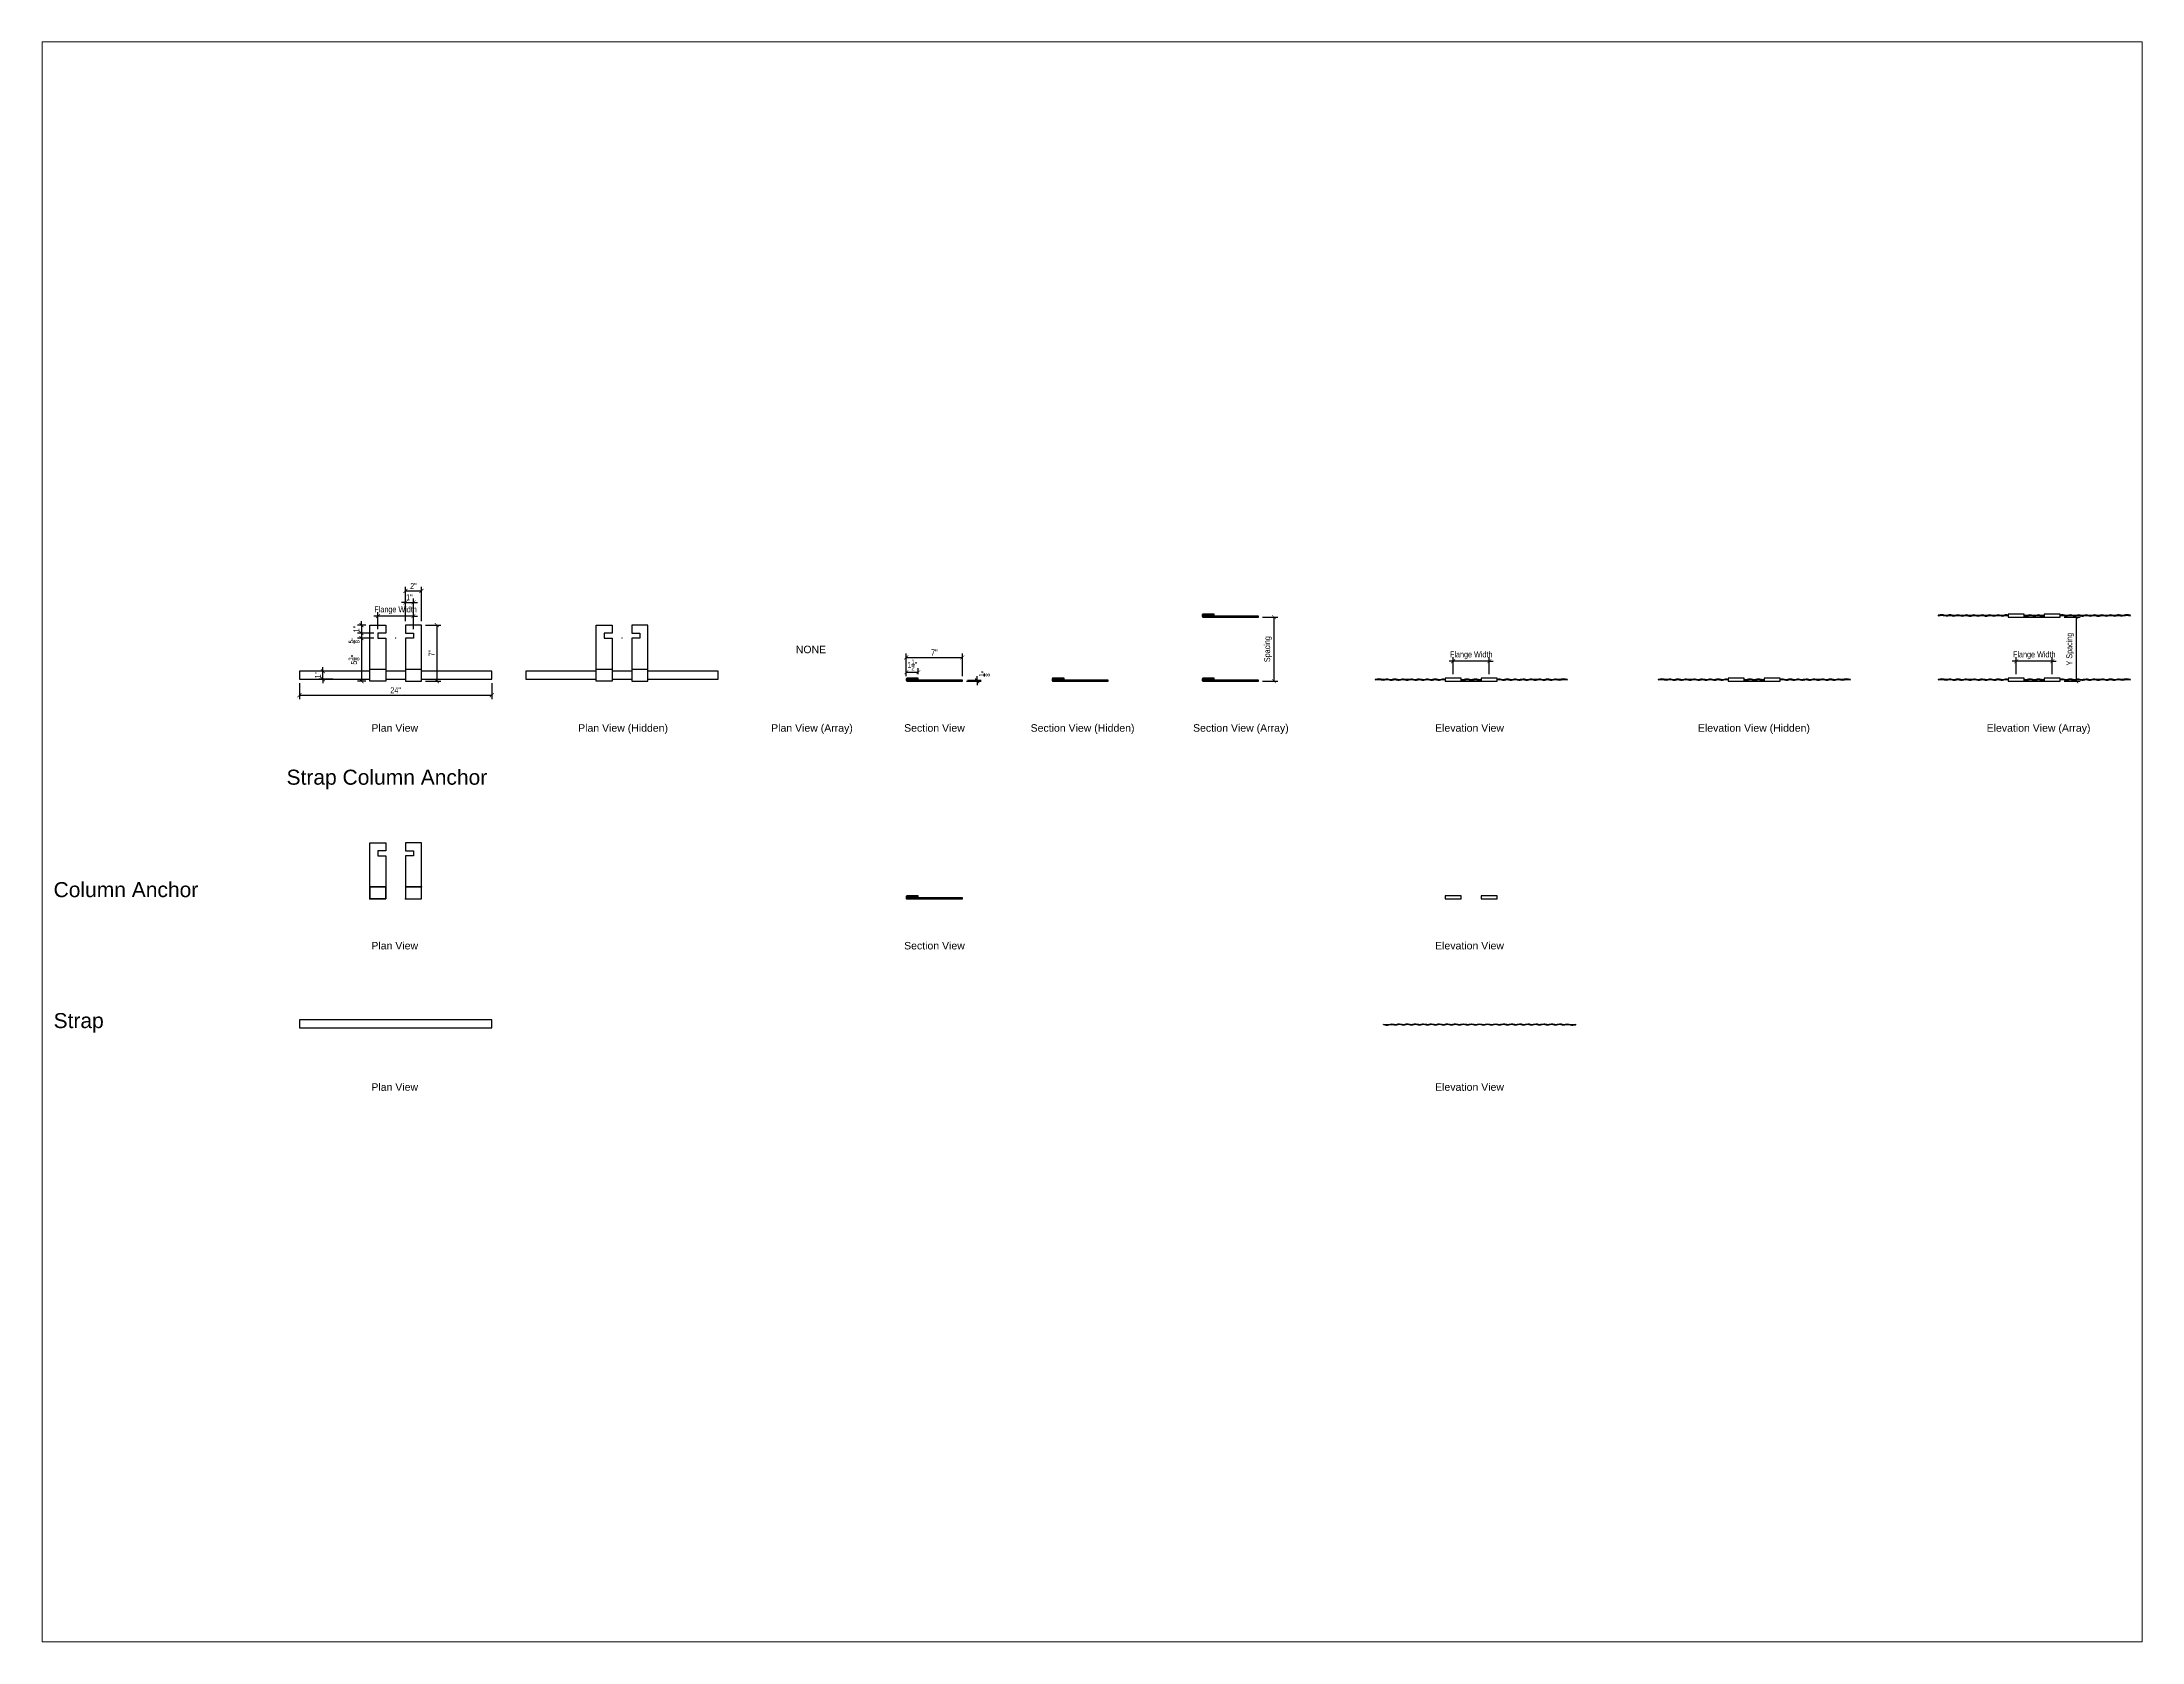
# Paper-space layout 'Layout1' of a CAD drawing. Header units: inches. Extents: x 1.05 to 9.45, y 0.8 to 7.2.
# The model-space entities are those that its viewports show. They can reach past a viewport. Long polylines and large blocks are cut down to what shows.
import ezdxf
from ezdxf.enums import TextEntityAlignment as Align

# ---------------------------------------------------------------- set-up
doc = ezdxf.new("R2010")
doc.units = ezdxf.units.IN
doc.header["$LTSCALE"] = 48
doc.header["$MEASUREMENT"] = 0
doc.header["$PDSIZE"] = 0.5
doc.linetypes.add('HIDDEN2', pattern=[0.1875, 0.125, -0.0625])
doc.layers.add('DIMLINE', color=211, linetype='Continuous', lineweight=18)
doc.layers.add('TITTXT', color=213, linetype='Continuous', lineweight=50)
doc.layers.add('FINE', color=70, linetype='Continuous')
doc.styles.add('Arch-Dim', font='ARIAL.TTF', dxfattribs={"width": 0.75})
doc.styles.add('RomanS', font='romans.shx')
doc.dimstyles.new('Aec-Arch-I-96', dxfattribs={"dimscale": 96, "dimtxt": 0.09375, "dimasz": 0.0625, "dimexe": 0.0625, "dimexo": 0.0625, "dimgap": 0.03125, "dimtad": 1, "dimdec": 4, "dimzin": 3, "dimdsep": 46, "dimlunit": 4, "dimtxsty": 'Arch-Dim', "dimblk": 'ARCHTICK', "dimcen": 0.09375, "dimazin": 2, "dimtfac": 0.75, "dimtdec": 4, "dimtix": 1, "dimtmove": 2, "dimatfit": 2, "dimfxl": 1, "dimtolj": 1, "dimtzin": 0, "dimarcsym": 0})

psp = doc.layouts.get("Layout1")

msp = doc.modelspace()

# ---------------------------------------------------------------- blocks, each defined once
blk = doc.blocks.new('Anno_Title_T2')
at = {"color": 0, "linetype": 'ByBlock', "lineweight": -2, "style": 'RomanS'}
blk.add_attdef('TITLE', (0, 0.5), '', height=1.25, dxfattribs=at)
blk.add_attdef('SCALE', text='', height=0.75, dxfattribs=at).set_placement((0, -0.5), align=Align.TOP_LEFT)
blk = doc.blocks.new('_ArchTick')
at = {"color": 0, "linetype": 'ByBlock', "const_width": 0.15}
blk.add_lwpolyline([(-0.5, -0.5), (0.5, 0.5)], dxfattribs=at)
blk = doc.blocks.new('*D10')
at = {"layer": 'DEFPOINTS', "color": 0}
for p in [(44.99, 128.55), (43.95, 127.55), (44.6, 127.55)]:
    blk.add_point(p, dxfattribs=at)
at = {"layer": 'DIMLINE', "color": 8, "lineweight": -2}
for p, q in [((44.49, 128.55), (43.45, 128.55)), ((43.95, 128.55), (43.95, 129.05)), ((43.95, 128.55), (43.95, 127.55)), ((44.1, 127.55), (43.45, 127.55)), ((43.95, 127.55), (43.95, 127.05))]:
    blk.add_line(p, q, dxfattribs=at)
at = {"layer": 'DIMLINE', "color": 8, "lineweight": -2, "xscale": 0.5, "yscale": 0.5, "zscale": 0.5}
for p, rotation in [((43.95, 128.55), 270), ((43.95, 127.55), 90)]:
    blk.add_blockref('_ArchTick', p, dxfattribs=dict(at, rotation=rotation))
at = {"layer": 'DIMLINE', "color": 0, "insert": (43.32, 128.05), "char_height": 0.75, "attachment_point": 5, "rotation": 90, "style": 'Arch-Dim'}
blk.add_mtext('\\A1;1"', dxfattribs=at)
blk = doc.blocks.new('_Open90')
at = {"color": 0, "linetype": 'ByBlock', "lineweight": -2}
for p, q in [((0, 0), (-1, 0)), ((-0.5, 0.5), (0, 0)), ((0, 0), (-0.5, -0.5))]:
    blk.add_line(p, q, dxfattribs=at)
blk = doc.blocks.new('*D11')
at = {"layer": 'DEFPOINTS', "color": 0}
for p in [(43.95, 126.92), (44.6, 126.92), (45.99, 127.55)]:
    blk.add_point(p, dxfattribs=at)
at = {"layer": 'DIMLINE', "color": 8, "lineweight": -2}
for p, q in [((45.49, 127.55), (43.45, 127.55)), ((44.1, 126.92), (43.45, 126.92)), ((43.95, 127.55), (43.95, 126.92))]:
    blk.add_line(p, q, dxfattribs=at)
at = {"layer": 'DIMLINE', "color": 8, "lineweight": -2, "xscale": 0.5, "yscale": 0.5, "zscale": 0.5}
for p, rotation in [((43.95, 127.55), 90), ((43.95, 126.92), 270)]:
    blk.add_blockref('_ArchTick', p, dxfattribs=dict(at, rotation=rotation))
at = {"layer": 'DIMLINE', "color": 0, "insert": (43.04, 126.63), "char_height": 0.75, "attachment_point": 5, "rotation": 90, "style": 'Arch-Dim'}
blk.add_mtext('\\A1;{\\H0.750000x;\\S5/8;}"', dxfattribs=at)
blk = doc.blocks.new('*D12')
at = {"layer": 'DEFPOINTS', "color": 0}
for p in [(45.99, 126.92), (43.95, 121.55), (44.99, 121.55)]:
    blk.add_point(p, dxfattribs=at)
at = {"layer": 'DIMLINE', "color": 8, "lineweight": -2}
for p, q in [((45.49, 126.92), (43.45, 126.92)), ((43.95, 126.92), (43.95, 121.55)), ((44.49, 121.55), (43.45, 121.55))]:
    blk.add_line(p, q, dxfattribs=at)
at = {"layer": 'DIMLINE', "color": 8, "lineweight": -2, "xscale": 0.5, "yscale": 0.5, "zscale": 0.5}
for p, rotation in [((43.95, 126.92), 90), ((43.95, 121.55), 270)]:
    blk.add_blockref('_ArchTick', p, dxfattribs=dict(at, rotation=rotation))
at = {"layer": 'DIMLINE', "color": 0, "insert": (43.02, 124.23), "char_height": 0.75, "attachment_point": 5, "rotation": 90, "style": 'Arch-Dim'}
blk.add_mtext('\\A1;5{\\H0.750000x;\\S3/8;}"', dxfattribs=at)
blk = doc.blocks.new('*D13')
at = {"layer": 'DEFPOINTS', "color": 0}
for p in [(51.43, 132.81), (49.43, 128.55), (51.43, 128.55)]:
    blk.add_point(p, dxfattribs=at)
at = {"layer": 'DIMLINE', "color": 8, "lineweight": -2}
for p, q in [((49.43, 129.05), (49.43, 133.31)), ((49.43, 132.81), (51.43, 132.81)), ((51.43, 129.05), (51.43, 133.31))]:
    blk.add_line(p, q, dxfattribs=at)
at = {"layer": 'DIMLINE', "color": 8, "lineweight": -2, "xscale": 0.5, "yscale": 0.5, "zscale": 0.5, "rotation": 180}
blk.add_blockref('_ArchTick', (49.43, 132.81), dxfattribs=at)
at = {"layer": 'DIMLINE', "color": 8, "lineweight": -2, "xscale": 0.5, "yscale": 0.5, "zscale": 0.5}
blk.add_blockref('_ArchTick', (51.43, 132.81), dxfattribs=at)
at = {"layer": 'DIMLINE', "color": 0, "insert": (50.43, 133.43), "char_height": 0.75, "attachment_point": 5, "style": 'Arch-Dim'}
blk.add_mtext('\\A1;2"', dxfattribs=at)
blk = doc.blocks.new('*D14')
at = {"layer": 'DEFPOINTS', "color": 0}
for p in [(51.43, 128.55), (51.43, 121.55), (53.35, 121.55)]:
    blk.add_point(p, dxfattribs=at)
at = {"layer": 'DIMLINE', "color": 8, "lineweight": -2}
for p, q in [((51.93, 128.55), (53.85, 128.55)), ((53.35, 128.55), (53.35, 121.55)), ((51.93, 121.55), (53.85, 121.55))]:
    blk.add_line(p, q, dxfattribs=at)
at = {"layer": 'DIMLINE', "color": 8, "lineweight": -2, "xscale": 0.5, "yscale": 0.5, "zscale": 0.5}
for p, rotation in [((53.35, 128.55), 90), ((53.35, 121.55), 270)]:
    blk.add_blockref('_ArchTick', p, dxfattribs=dict(at, rotation=rotation))
at = {"layer": 'DIMLINE', "color": 0, "insert": (52.72, 125.05), "char_height": 0.75, "attachment_point": 5, "rotation": 90, "style": 'Arch-Dim'}
blk.add_mtext('\\A1;7"', dxfattribs=at)
blk = doc.blocks.new('*D15')
at = {"layer": 'DEFPOINTS', "color": 0}
for p in [(50.43, 131.38), (49.43, 128.55), (50.43, 127.55)]:
    blk.add_point(p, dxfattribs=at)
at = {"layer": 'DIMLINE', "color": 8, "lineweight": -2}
for p, q in [((49.43, 131.38), (48.93, 131.38)), ((49.43, 129.05), (49.43, 131.88)), ((49.43, 131.38), (50.43, 131.38)), ((50.43, 128.05), (50.43, 131.88)), ((50.43, 131.38), (50.93, 131.38))]:
    blk.add_line(p, q, dxfattribs=at)
at = {"layer": 'DIMLINE', "color": 8, "lineweight": -2, "xscale": 0.5, "yscale": 0.5, "zscale": 0.5}
blk.add_blockref('_ArchTick', (49.43, 131.38), dxfattribs=at)
at = {"layer": 'DIMLINE', "color": 8, "lineweight": -2, "xscale": 0.5, "yscale": 0.5, "zscale": 0.5, "rotation": 180}
blk.add_blockref('_ArchTick', (50.43, 131.38), dxfattribs=at)
at = {"layer": 'DIMLINE', "color": 0, "insert": (49.93, 132.01), "char_height": 0.75, "attachment_point": 5, "style": 'Arch-Dim'}
blk.add_mtext('\\A1;1"', dxfattribs=at)
blk = doc.blocks.new('*D16')
at = {"layer": 'DEFPOINTS', "color": 0}
for p in [(45.99, 129.67), (45.99, 127.55), (50.43, 127.55)]:
    blk.add_point(p, dxfattribs=at)
at = {"layer": 'DIMLINE', "color": 8, "lineweight": -2}
for p, q in [((45.99, 129.67), (45.49, 129.67)), ((45.99, 128.05), (45.99, 130.17)), ((50.43, 129.67), (45.99, 129.67)), ((50.43, 128.05), (50.43, 130.17)), ((50.43, 129.67), (50.93, 129.67))]:
    blk.add_line(p, q, dxfattribs=at)
at = {"layer": 'DIMLINE', "color": 8, "lineweight": -2, "xscale": 0.5, "yscale": 0.5, "zscale": 0.5}
blk.add_blockref('_ArchTick', (45.99, 129.67), dxfattribs=at)
at = {"layer": 'DIMLINE', "color": 8, "lineweight": -2, "xscale": 0.5, "yscale": 0.5, "zscale": 0.5, "rotation": 180}
blk.add_blockref('_ArchTick', (50.43, 129.67), dxfattribs=at)
at = {"layer": 'DIMLINE', "color": 0, "insert": (48.21, 130.4), "char_height": 0.75, "attachment_point": 5, "style": 'Arch-Dim'}
blk.add_mtext('\\A1;Flange Width', dxfattribs=at)
blk = doc.blocks.new('*D17')
at = {"layer": 'DEFPOINTS', "color": 0}
for p in [(36.21, 121.8), (60.21, 121.8), (60.21, 119.8)]:
    blk.add_point(p, dxfattribs=at)
at = {"layer": 'DIMLINE', "color": 8, "lineweight": -2}
for p, q in [((36.21, 121.3), (36.21, 119.3)), ((60.21, 121.3), (60.21, 119.3)), ((36.21, 119.8), (60.21, 119.8))]:
    blk.add_line(p, q, dxfattribs=at)
at = {"layer": 'DIMLINE', "color": 8, "lineweight": -2, "xscale": 0.5, "yscale": 0.5, "zscale": 0.5, "rotation": 180}
blk.add_blockref('_ArchTick', (36.21, 119.8), dxfattribs=at)
at = {"layer": 'DIMLINE', "color": 8, "lineweight": -2, "xscale": 0.5, "yscale": 0.5, "zscale": 0.5}
blk.add_blockref('_ArchTick', (60.21, 119.8), dxfattribs=at)
at = {"layer": 'DIMLINE', "color": 0, "insert": (48.21, 120.42), "char_height": 0.75, "attachment_point": 5, "style": 'Arch-Dim'}
blk.add_mtext('\\A1;24"', dxfattribs=at)
blk = doc.blocks.new('*D18')
at = {"layer": 'DEFPOINTS', "color": 0}
for p in [(39.14, 122.8), (40.88, 122.8), (40.88, 121.8)]:
    blk.add_point(p, dxfattribs=at)
at = {"layer": 'DIMLINE', "color": 8, "lineweight": -2}
for p, q in [((39.14, 122.8), (39.14, 123.3)), ((40.38, 122.8), (38.64, 122.8)), ((40.38, 121.8), (38.64, 121.8)), ((39.14, 121.8), (39.14, 122.8)), ((39.14, 121.8), (39.14, 121.3))]:
    blk.add_line(p, q, dxfattribs=at)
at = {"layer": 'DIMLINE', "color": 8, "lineweight": -2, "xscale": 0.5, "yscale": 0.5, "zscale": 0.5}
for p, rotation in [((39.14, 122.8), 270), ((39.14, 121.8), 90)]:
    blk.add_blockref('_ArchTick', p, dxfattribs=dict(at, rotation=rotation))
at = {"layer": 'DIMLINE', "color": 0, "insert": (38.51, 122.3), "char_height": 0.75, "attachment_point": 5, "rotation": 90, "style": 'Arch-Dim'}
blk.add_mtext('\\A1;1"', dxfattribs=at)
blk = doc.blocks.new('*D19')
at = {"layer": 'DEFPOINTS', "color": 0}
for p in [(118.92, 124.51), (111.92, 121.67), (118.92, 121.67)]:
    blk.add_point(p, dxfattribs=at)
at = {"layer": 'DIMLINE', "color": 8, "lineweight": -2}
for p, q in [((111.92, 122.17), (111.92, 125.01)), ((111.92, 124.51), (118.92, 124.51)), ((118.92, 122.17), (118.92, 125.01))]:
    blk.add_line(p, q, dxfattribs=at)
at = {"layer": 'DIMLINE', "color": 8, "lineweight": -2, "xscale": 0.5, "yscale": 0.5, "zscale": 0.5, "rotation": 180}
blk.add_blockref('_ArchTick', (111.92, 124.51), dxfattribs=at)
at = {"layer": 'DIMLINE', "color": 8, "lineweight": -2, "xscale": 0.5, "yscale": 0.5, "zscale": 0.5}
blk.add_blockref('_ArchTick', (118.92, 124.51), dxfattribs=at)
at = {"layer": 'DIMLINE', "color": 0, "insert": (115.42, 125.13), "char_height": 0.75, "attachment_point": 5, "style": 'Arch-Dim'}
blk.add_mtext('\\A1;7"', dxfattribs=at)
blk = doc.blocks.new('*D20')
at = {"layer": 'DEFPOINTS', "color": 0}
for p in [(118.92, 121.55), (119.04, 121.67), (120.76, 121.67)]:
    blk.add_point(p, dxfattribs=at)
at = {"layer": 'DIMLINE', "color": 8, "lineweight": -2}
for p, q in [((119.42, 121.55), (121.26, 121.55)), ((119.54, 121.67), (121.26, 121.67)), ((120.76, 121.67), (120.76, 122.17)), ((120.76, 121.55), (120.76, 121.67)), ((120.76, 121.55), (120.76, 121.05))]:
    blk.add_line(p, q, dxfattribs=at)
at = {"layer": 'DIMLINE', "color": 8, "lineweight": -2, "xscale": 0.5, "yscale": 0.5, "zscale": 0.5}
for p, rotation in [((120.76, 121.67), 270), ((120.76, 121.55), 90)]:
    blk.add_blockref('_ArchTick', p, dxfattribs=dict(at, rotation=rotation))
at = {"layer": 'DIMLINE', "color": 0, "insert": (121.67, 122.48), "char_height": 0.75, "attachment_point": 5, "rotation": 90, "style": 'Arch-Dim'}
blk.add_mtext('\\A1;{\\H0.750000x;\\S1/8;}"', dxfattribs=at)
blk = doc.blocks.new('*D21')
at = {"layer": 'DEFPOINTS', "color": 0}
for p in [(111.92, 121.8), (113.42, 122.67), (113.42, 121.92)]:
    blk.add_point(p, dxfattribs=at)
at = {"layer": 'DIMLINE', "color": 8, "lineweight": -2}
for p, q in [((111.92, 122.3), (111.92, 123.17)), ((113.42, 122.42), (113.42, 123.17)), ((111.92, 122.67), (113.42, 122.67))]:
    blk.add_line(p, q, dxfattribs=at)
at = {"layer": 'DIMLINE', "color": 8, "lineweight": -2, "xscale": 0.5, "yscale": 0.5, "zscale": 0.5, "rotation": 180}
blk.add_blockref('_ArchTick', (111.92, 122.67), dxfattribs=at)
at = {"layer": 'DIMLINE', "color": 8, "lineweight": -2, "xscale": 0.5, "yscale": 0.5, "zscale": 0.5}
blk.add_blockref('_ArchTick', (113.42, 122.67), dxfattribs=at)
at = {"layer": 'DIMLINE', "color": 0, "insert": (112.67, 123.58), "char_height": 0.75, "attachment_point": 5, "style": 'Arch-Dim'}
blk.add_mtext('\\A1;1{\\H0.750000x;\\S1/2;}"', dxfattribs=at)
blk = doc.blocks.new('*D22')
at = {"layer": 'DEFPOINTS', "color": 0}
for p in [(155.84, 129.55), (155.84, 121.55), (157.79, 121.55)]:
    blk.add_point(p, dxfattribs=at)
at = {"layer": 'DIMLINE', "color": 8, "lineweight": -2}
for p, q in [((156.34, 129.55), (158.29, 129.55)), ((157.79, 129.55), (157.79, 121.55)), ((156.34, 121.55), (158.29, 121.55))]:
    blk.add_line(p, q, dxfattribs=at)
at = {"layer": 'DIMLINE', "color": 8, "lineweight": -2, "xscale": 0.5, "yscale": 0.5, "zscale": 0.5}
for p, rotation in [((157.79, 129.55), 90), ((157.79, 121.55), 270)]:
    blk.add_blockref('_ArchTick', p, dxfattribs=dict(at, rotation=rotation))
at = {"layer": 'DIMLINE', "color": 0, "insert": (157.05, 125.55), "char_height": 0.75, "attachment_point": 5, "rotation": 90, "style": 'Arch-Dim'}
blk.add_mtext('\\A1;Spacing', dxfattribs=at)
blk = doc.blocks.new('*D23')
at = {"layer": 'DEFPOINTS', "color": 0}
for p in [(255.89, 129.55), (255.89, 121.55), (257.87, 121.55)]:
    blk.add_point(p, dxfattribs=at)
at = {"layer": 'DIMLINE', "color": 8, "lineweight": -2}
for p, q in [((256.39, 129.55), (258.37, 129.55)), ((257.87, 129.55), (257.87, 121.55)), ((256.39, 121.55), (258.37, 121.55))]:
    blk.add_line(p, q, dxfattribs=at)
at = {"layer": 'DIMLINE', "color": 8, "lineweight": -2, "xscale": 0.5, "yscale": 0.5, "zscale": 0.5}
for p, rotation in [((257.87, 129.55), 90), ((257.87, 121.55), 270)]:
    blk.add_blockref('_ArchTick', p, dxfattribs=dict(at, rotation=rotation))
at = {"layer": 'DIMLINE', "color": 0, "insert": (257.13, 125.55), "char_height": 0.75, "attachment_point": 5, "rotation": 90, "style": 'Arch-Dim'}
blk.add_mtext('\\A1;Y Spacing', dxfattribs=at)
blk = doc.blocks.new('*D24')
at = {"layer": 'DEFPOINTS', "color": 0}
for p in [(250.39, 124.04), (250.39, 121.92), (254.89, 121.92)]:
    blk.add_point(p, dxfattribs=at)
at = {"layer": 'DIMLINE', "color": 8, "lineweight": -2}
for p, q in [((250.39, 124.04), (249.89, 124.04)), ((250.39, 122.42), (250.39, 124.54)), ((254.89, 124.04), (250.39, 124.04)), ((254.89, 122.42), (254.89, 124.54)), ((254.89, 124.04), (255.39, 124.04))]:
    blk.add_line(p, q, dxfattribs=at)
at = {"layer": 'DIMLINE', "color": 8, "lineweight": -2, "xscale": 0.5, "yscale": 0.5, "zscale": 0.5}
blk.add_blockref('_ArchTick', (250.39, 124.04), dxfattribs=at)
at = {"layer": 'DIMLINE', "color": 8, "lineweight": -2, "xscale": 0.5, "yscale": 0.5, "zscale": 0.5, "rotation": 180}
blk.add_blockref('_ArchTick', (254.89, 124.04), dxfattribs=at)
at = {"layer": 'DIMLINE', "color": 0, "insert": (252.64, 124.78), "char_height": 0.75, "attachment_point": 5, "style": 'Arch-Dim'}
blk.add_mtext('\\A1;Flange Width', dxfattribs=at)
blk = doc.blocks.new('*D25')
at = {"layer": 'DEFPOINTS', "color": 0}
for p in [(180.15, 124.04), (180.15, 121.92), (184.65, 121.92)]:
    blk.add_point(p, dxfattribs=at)
at = {"layer": 'DIMLINE', "color": 8, "lineweight": -2}
for p, q in [((180.15, 124.04), (179.65, 124.04)), ((180.15, 122.42), (180.15, 124.54)), ((184.65, 124.04), (180.15, 124.04)), ((184.65, 122.42), (184.65, 124.54)), ((184.65, 124.04), (185.15, 124.04))]:
    blk.add_line(p, q, dxfattribs=at)
at = {"layer": 'DIMLINE', "color": 8, "lineweight": -2, "xscale": 0.5, "yscale": 0.5, "zscale": 0.5}
blk.add_blockref('_ArchTick', (180.15, 124.04), dxfattribs=at)
at = {"layer": 'DIMLINE', "color": 8, "lineweight": -2, "xscale": 0.5, "yscale": 0.5, "zscale": 0.5, "rotation": 180}
blk.add_blockref('_ArchTick', (184.65, 124.04), dxfattribs=at)
at = {"layer": 'DIMLINE', "color": 0, "insert": (182.4, 124.78), "char_height": 0.75, "attachment_point": 5, "style": 'Arch-Dim'}
blk.add_mtext('\\A1;Flange Width', dxfattribs=at)
blk = doc.blocks.new('AecDtl_StrapColumnAnchorSection')
at = {"color": 0, "linetype": 'ByBlock', "lineweight": -2, "ltscale": 0.0625}
blk.add_line((-5.38, 0.12), (-5.38, 0.12), dxfattribs=at)
for points in [[(-4.09, 0.25), (-3.88, 0.25), (-3.88, 0.38), (-5.25, 0.38, 0.414214), (-5.38, 0.25), (-5.38, 0.12, 0.414214), (-5.25, 0), (1.62, 0), (1.62, 0.12), (-4.09, 0.12)], [(-5.09, 0.12), (-5.23, 0.12, -0.414214), (-5.25, 0.15), (-5.25, 0.23, -0.414214), (-5.23, 0.25), (-5.09, 0.25)]]:
    blk.add_lwpolyline(points, format="xyb", dxfattribs=at)
for points in [[(-5.09, 0.11), (-4.09, 0.11), (-4.09, 0.27), (-5.09, 0.27)], [(-4.09, 0.13), (-5.09, 0.13), (-5.09, 0.13), (-4.09, 0.13)]]:
    blk.add_lwpolyline(points, close=True, dxfattribs=at)
for points in [[(0, 0.12), (0, 0)], [(0.62, 0.12), (0.62, 0)]]:
    blk.add_lwpolyline(points, dxfattribs=at)
blk = doc.blocks.new('AecDtl_StrapColumnAnchorElevationLeft')
at = {"color": 0, "linetype": 'ByBlock', "lineweight": -2, "ltscale": 0.0625}
blk.add_lwpolyline([(-1, -0.1875), (1, -0.1875), (1, 0.1875), (-1, 0.1875)], close=True, dxfattribs=at)
at = {"layer": 'DEFPOINTS'}
blk.add_lwpolyline([(-1, 0.1875), (-1, -0.1875), (1, -0.1875), (1, 0.1875), (-1, 0.1875)], dxfattribs=at)
blk = doc.blocks.new('AecDtl_StrapColumnAnchorElevationRight')
at = {"color": 0, "linetype": 'ByBlock', "lineweight": -2, "ltscale": 0.0625}
blk.add_lwpolyline([(-1, -0.1875), (1, -0.1875), (1, 0.1875), (-1, 0.1875)], close=True, dxfattribs=at)
at = {"layer": 'DEFPOINTS'}
blk.add_lwpolyline([(-1, 0.1875), (-1, -0.1875), (1, -0.1875), (1, 0.1875)], close=True, dxfattribs=at)
blk = doc.blocks.new('AecDtl_StrapColumnAnchorPlanLeft')
at = {"color": 0, "linetype": 'ByBlock', "lineweight": -2, "ltscale": 0.0625}
blk.add_lwpolyline([(1, -5.375), (-1, -5.375), (-1, 1.625), (1, 1.625), (1, 0.625), (0, 0.625), (0, 0), (1, 0)], close=True, dxfattribs=at)
blk.add_lwpolyline([(-1, -3.875), (1, -3.875)], dxfattribs=at)
for p in [(1, -3.875), (-1, -5.375)]:
    blk.add_point(p, dxfattribs=at)
at = {"layer": 'DEFPOINTS'}
blk.add_lwpolyline([(1, -3.875), (-1, -3.875), (-1, -5.375), (1, -5.375), (1, -3.875)], dxfattribs=at)
blk = doc.blocks.new('AecDtl_StrapColumnAnchorPlanRight')
at = {"color": 0, "linetype": 'ByBlock', "lineweight": -2, "ltscale": 0.0625}
blk.add_lwpolyline([(-1, -5.375), (1, -5.375), (1, 1.625), (-1, 1.625), (-1, 0.625), (0, 0.625), (0, 0), (-1, 0)], close=True, dxfattribs=at)
blk.add_lwpolyline([(-1, -3.875), (1, -3.875)], dxfattribs=at)
for p in [(1, -3.875), (-1, -5.375)]:
    blk.add_point(p, dxfattribs=at)
at = {"layer": 'DEFPOINTS'}
blk.add_lwpolyline([(1, -3.875), (-1, -3.875), (-1, -5.375), (1, -5.375)], close=True, dxfattribs=at)
blk = doc.blocks.new('AecDtl_StrapColumnAnchorStrapPlan')
at = {"color": 0, "linetype": 'ByBlock', "lineweight": -2, "ltscale": 0.0625}
blk.add_lwpolyline([(-12, -5.125), (12, -5.125), (12, -4.125), (-12, -4.125)], close=True, dxfattribs=at)
blk = doc.blocks.new('AecDtl_StrapColumnAnchorCorrugatedStrapElevation')
at = {"color": 0, "linetype": 'ByBlock', "lineweight": -2, "ltscale": 0.0625}
for points in [[(-12, -0.03), (-11.98, 0.03)], [(12, -0.03), (11.98, 0.03)]]:
    blk.add_lwpolyline(points, dxfattribs=at)
at = {"color": 0, "linetype": 'ByBlock', "lineweight": -2, "ltscale": 0.0625, "flags": 128}
for points in [[(-12, -0.03), (-11.83, -0.06), (-11.67, -0.08), (-11.5, -0.08), (-11.33, -0.06), (-11.16, -0.03), (-11, -0.01), (-10.83, -0.02), (-10.66, -0.05), (-10.49, -0.07), (-10.33, -0.05), (-10.16, -0.01), (-10, 0.01), (-9.83, -0.01), (-9.66, -0.05), (-9.5, -0.07), (-9.33, -0.05), (-9.17, -0.01), (-9, 0.01), (-8.83, -0.01), (-8.67, -0.05), (-8.5, -0.07), (-8.33, -0.05), (-8.17, -0.01), (-8, 0.01), (-7.83, -0.01), (-7.67, -0.05), (-7.5, -0.07), (-7.33, -0.05), (-7.17, -0.01), (-7, 0.01), (-6.83, -0.01), (-6.67, -0.05), (-6.5, -0.07), (-6.34, -0.05), (-6.17, -0.01), (-6, 0.01), (-5.84, -0.01), (-5.67, -0.05), (-5.5, -0.07), (-5.34, -0.05), (-5.17, -0.01), (-5.01, 0.01), (-4.84, -0.01), (-4.67, -0.05), (-4.51, -0.07), (-4.34, -0.05), (-4.17, -0.01), (-4.01, 0.01), (-3.84, -0.01), (-3.68, -0.05), (-3.51, -0.07), (-3.34, -0.05), (-3.18, -0.01), (-3.01, 0.01), (-2.84, -0.01), (-2.68, -0.05), (-2.51, -0.07), (-2.34, -0.05), (-2.18, -0.01), (-2.01, 0.01), (-1.84, -0.01), (-1.68, -0.05), (-1.51, -0.07), (-1.34, -0.05), (-1.18, -0.01), (-1.01, 0.01), (-0.85, -0.01), (-0.68, -0.05), (-0.51, -0.07), (-0.35, -0.05), (-0.18, -0.01), (0, 0.01), (0.15, -0.01), (0.32, -0.05), (0.48, -0.07), (0.65, -0.05), (0.82, -0.01), (0.98, 0.01), (1.15, -0.01), (1.32, -0.05), (1.48, -0.07), (1.65, -0.05), (1.81, -0.01), (1.98, 0.01), (2.15, -0.01), (2.31, -0.05), (2.48, -0.07), (2.65, -0.05), (2.81, -0.01), (2.98, 0.01), (3.15, -0.01), (3.31, -0.04), (3.48, -0.07), (3.65, -0.05), (3.81, -0.01), (3.98, 0.01), (4.14, -0.01), (4.31, -0.04), (4.48, -0.07), (4.64, -0.05), (4.81, -0.02), (4.98, 0.01), (5.14, 0), (5.31, -0.04), (5.47, -0.07), (5.64, -0.06), (5.81, -0.02), (5.97, 0.01), (6.14, 0), (6.31, -0.04), (6.47, -0.07), (6.64, -0.06), (6.8, -0.02), (6.97, 0.01), (7.14, 0), (7.3, -0.04), (7.47, -0.07), (7.64, -0.06), (7.8, -0.02), (7.97, 0.01), (8.14, 0), (8.3, -0.04), (8.47, -0.07), (8.64, -0.06), (8.8, -0.02), (8.97, 0.01), (9.14, 0), (9.3, -0.04), (9.47, -0.07), (9.63, -0.06), (9.8, -0.02), (9.97, 0.01), (10.13, 0), (10.3, -0.04), (10.46, -0.07), (10.63, -0.06), (10.8, -0.02), (10.97, -0.01), (11.13, -0.02), (11.3, -0.06), (11.47, -0.08), (11.64, -0.08), (11.8, -0.07), (11.97, -0.04), (12, -0.03)], [(-11.98, 0.03), (-11.82, 0), (-11.65, -0.02), (-11.48, -0.02), (-11.31, 0), (-11.15, 0.04), (-10.98, 0.06), (-10.81, 0.04), (-10.65, 0.01), (-10.48, -0.01), (-10.31, 0.02), (-10.15, 0.06), (-9.98, 0.07), (-9.81, 0.05), (-9.65, 0.01), (-9.48, -0.01), (-9.31, 0.02), (-9.15, 0.06), (-8.98, 0.07), (-8.82, 0.05), (-8.65, 0.01), (-8.48, -0.01), (-8.32, 0.02), (-8.15, 0.06), (-7.98, 0.07), (-7.82, 0.05), (-7.65, 0.01), (-7.49, -0.01), (-7.32, 0.02), (-7.15, 0.06), (-6.99, 0.07), (-6.82, 0.05), (-6.65, 0.01), (-6.49, -0.01), (-6.32, 0.02), (-6.16, 0.06), (-5.99, 0.07), (-5.82, 0.05), (-5.66, 0.01), (-5.49, -0.01), (-5.32, 0.02), (-5.16, 0.06), (-4.99, 0.07), (-4.82, 0.05), (-4.66, 0.01), (-4.49, -0.01), (-4.32, 0.02), (-4.16, 0.06), (-3.99, 0.07), (-3.82, 0.05), (-3.66, 0.01), (-3.49, -0.01), (-3.33, 0.02), (-3.16, 0.06), (-2.99, 0.07), (-2.83, 0.05), (-2.66, 0.01), (-2.49, -0.01), (-2.33, 0.02), (-2.16, 0.05), (-2, 0.07), (-1.83, 0.05), (-1.66, 0.01), (-1.5, -0.01), (-1.33, 0.02), (-1.16, 0.05), (-1, 0.07), (-0.83, 0.05), (-0.67, 0.01), (-0.5, -0.01), (-0.33, 0.01), (-0.17, 0.05), (0, 0.07), (0.17, 0.05), (0.33, 0.01), (0.5, -0.01), (0.67, 0.01), (0.83, 0.05), (1, 0.07), (1.17, 0.05), (1.33, 0.01), (1.5, -0.01), (1.67, 0.01), (1.83, 0.05), (2, 0.07), (2.16, 0.05), (2.33, 0.02), (2.5, -0.01), (2.66, 0.01), (2.83, 0.05), (2.99, 0.07), (3.16, 0.06), (3.33, 0.02), (3.49, -0.01), (3.66, 0.01), (3.83, 0.05), (3.99, 0.07), (4.16, 0.06), (4.33, 0.02), (4.49, -0.01), (4.66, 0.01), (4.82, 0.05), (4.99, 0.07), (5.16, 0.06), (5.32, 0.02), (5.49, -0.01), (5.66, 0.01), (5.82, 0.05), (5.99, 0.07), (6.16, 0.06), (6.32, 0.02), (6.49, -0.01), (6.66, 0.01), (6.82, 0.05), (6.99, 0.07), (7.16, 0.06), (7.32, 0.02), (7.49, -0.01), (7.65, 0.01), (7.82, 0.05), (7.99, 0.07), (8.15, 0.06), (8.32, 0.02), (8.48, -0.01), (8.65, 0.01), (8.82, 0.05), (8.98, 0.07), (9.15, 0.06), (9.32, 0.02), (9.48, -0.01), (9.65, 0.01), (9.81, 0.05), (9.98, 0.07), (10.15, 0.06), (10.31, 0.02), (10.48, -0.01), (10.65, 0.01), (10.81, 0.04), (10.98, 0.06), (11.15, 0.04), (11.32, 0), (11.48, -0.02), (11.65, -0.02), (11.82, 0), (11.98, 0.03)]]:
    blk.add_lwpolyline(points, dxfattribs=at)
at = {"layer": 'DEFPOINTS'}
blk.add_point((0, 0), dxfattribs=at)

# ---------------------------------------------------------------- dimensions: what is measured, and where the dimension line sits
at = {"layer": 'DIMLINE'}
for base, p1, p2, picture, middle in [((51.42931, 132.80752), (49.42931, 128.54694), (51.42931, 128.54694), '*D13', (50.42931, 133.43406)), ((50.42931, 131.38039), (49.42931, 128.54694), (50.42931, 127.54694), '*D15', (49.92931, 132.00692)), ((113.417664, 122.670181), (111.917806, 121.802882), (113.417664, 121.921936), '*D21', (112.667735, 123.578733)), ((118.91766, 124.50795), (111.91766, 121.67194), (118.91766, 121.67194), '*D19', (115.41766, 125.13295))]:
    dim = msp.add_linear_dim(base=base, p1=p1, p2=p2, dimstyle='Aec-Arch-I-96', override={"dimscale": 8, "dimclrd": 8, "dimclre": 8, "dimldrblk": 'Open90'}, dxfattribs=at)
    dim.commit()
    dim.dimension.update_dxf_attribs({"geometry": picture, "text_midpoint": middle})
for base, p1, p2, text, picture, middle in [((45.98997, 129.66712), (50.42931, 127.54694), (45.98997, 127.54694), 'Flange Width', '*D16', (48.20964, 130.40237)), ((180.14945, 124.04212), (184.64945, 121.92194), (180.14945, 121.92194), 'Flange Width', '*D25', (182.39945, 124.77737)), ((250.38947, 124.04212), (254.88947, 121.92194), (250.38947, 121.92194), 'Flange Width', '*D24', (252.63947, 124.77737)), ((60.20964, 119.79618), (36.20964, 121.79694), (60.20964, 121.79694), '24"', '*D17', (48.20964, 120.42272))]:
    dim = msp.add_linear_dim(base=base, p1=p1, p2=p2, text=text, dimstyle='Aec-Arch-I-96', override={"dimscale": 8, "dimclrd": 8, "dimclre": 8, "dimldrblk": 'Open90'}, dxfattribs=at)
    dim.commit()
    dim.dimension.update_dxf_attribs({"geometry": picture, "text_midpoint": middle})
for base, p1, p2, picture, middle in [((43.94905, 127.54694), (44.98997, 128.54694), (44.6035, 127.54694), '*D10', (43.32251, 128.04694)), ((53.34652, 121.54694), (51.42931, 128.54694), (51.42931, 121.54694), '*D14', (52.72152, 125.04694)), ((43.94905, 121.54694), (45.98997, 126.92194), (44.98997, 121.54694), '*D12', (43.02432, 124.23444)), ((39.13649, 122.79694), (40.88296, 121.79694), (40.88296, 122.79694), '*D18', (38.50995, 122.29694))]:
    dim = msp.add_linear_dim(base=base, p1=p1, p2=p2, angle=90, dimstyle='Aec-Arch-I-96', override={"dimscale": 8, "dimclrd": 8, "dimclre": 8, "dimldrblk": 'Open90'}, dxfattribs=at)
    dim.commit()
    dim.dimension.update_dxf_attribs({"geometry": picture, "text_midpoint": middle})
for base, p1, p2, text, picture, middle in [((157.79265, 121.54694), (155.8435, 129.54694), (155.8435, 121.54694), 'Spacing', '*D22', (157.05101, 125.54694)), ((257.86815, 121.54694), (255.88947, 129.54694), (255.88947, 121.54694), 'Y Spacing', '*D23', (257.1265, 125.54694))]:
    dim = msp.add_linear_dim(base=base, p1=p1, p2=p2, angle=90, text=text, dimstyle='Aec-Arch-I-96', override={"dimscale": 8, "dimclrd": 8, "dimclre": 8, "dimldrblk": 'Open90'}, dxfattribs=at)
    dim.commit()
    dim.dimension.update_dxf_attribs({"geometry": picture, "text_midpoint": middle})
for base, p1, p2, picture, middle in [((43.94905, 126.92194), (45.98997, 127.54694), (44.6035, 126.92194), '*D11', (43.03589, 126.62751)), ((120.75856, 121.67194), (118.91766, 121.54694), (119.04266, 121.67194), '*D20', (121.67191, 122.47801))]:
    dim = msp.add_linear_dim(base=base, p1=p1, p2=p2, angle=90, dimstyle='Aec-Arch-I-96', override={"dimscale": 8, "dimclrd": 8, "dimclre": 8, "dimldrblk": 'Open90'}, dxfattribs=at)
    dim.commit()
    dim.dimension.update_dxf_attribs({"geometry": picture, "text_midpoint": middle, "dimtype": 160})

# ---------------------------------------------------------------- linework, layer by layer
at = {"layer": 'DEFPOINTS'}
for p in [(180.14945, 94.57107), (184.64945, 94.57107)]:
    msp.add_point(p, dxfattribs=at)
at = {"layer": 'DIMLINE'}
for p in [(154.2185, 129.54694), (252.63947, 129.54694), (48.20964, 126.92194), (76.46609, 126.92194), (117.29266, 121.54694), (135.47706, 121.54694), (154.2185, 121.54694), (182.39945, 121.54694), (217.70567, 121.54694), (252.63947, 121.54694)]:
    msp.add_point(p, dxfattribs=at)
at = {"layer": 'FINE', "linetype": 'HIDDEN2', "ltscale": 0.0625}
for p, q in [((148.8435, 129.67194), (148.8435, 129.67194)), ((130.10206, 121.67194), (130.10206, 121.67194)), ((148.8435, 121.67194), (148.8435, 121.67194))]:
    msp.add_line(p, q, dxfattribs=at)
at = {"layer": 'FINE'}
for p, q in [((251.38947, 129.54694), (253.88947, 129.54694)), ((111.91766, 121.67194), (111.91766, 121.67194)), ((181.14945, 121.54694), (183.64945, 121.54694)), ((216.45567, 121.54694), (218.95567, 121.54694)), ((251.38947, 121.54694), (253.88947, 121.54694))]:
    msp.add_line(p, q, dxfattribs=at)
for points in [[(46.98997, 121.54694), (44.98997, 121.54694), (44.98997, 128.54694), (46.98997, 128.54694), (46.98997, 127.54694), (45.98997, 127.54694), (45.98997, 126.92194), (46.98997, 126.92194)], [(49.42931, 121.54694), (51.42931, 121.54694), (51.42931, 128.54694), (49.42931, 128.54694), (49.42931, 127.54694), (50.42931, 127.54694), (50.42931, 126.92194), (49.42931, 126.92194)], [(249.38947, 129.54694), (251.38947, 129.54694), (251.38947, 129.92194), (249.38947, 129.92194)], [(253.88947, 129.54694), (255.88947, 129.54694), (255.88947, 129.92194), (253.88947, 129.92194)], [(112.20446, 121.65833), (113.20446, 121.65833), (113.20446, 121.81683), (112.20446, 121.81683)], [(113.20446, 121.67613), (112.20446, 121.67613), (112.20446, 121.67613), (113.20446, 121.67613)], [(179.14945, 121.54694), (181.14945, 121.54694), (181.14945, 121.92194), (179.14945, 121.92194)], [(183.64945, 121.54694), (185.64945, 121.54694), (185.64945, 121.92194), (183.64945, 121.92194)], [(249.38947, 121.54694), (251.38947, 121.54694), (251.38947, 121.92194), (249.38947, 121.92194)], [(253.88947, 121.54694), (255.88947, 121.54694), (255.88947, 121.92194), (253.88947, 121.92194)]]:
    msp.add_lwpolyline(points, close=True, dxfattribs=at)
at = {"layer": 'FINE', "linetype": 'HIDDEN2', "ltscale": 0.0625}
for points in [[(75.24642, 121.54694), (73.24642, 121.54694), (73.24642, 128.54694), (75.24642, 128.54694), (75.24642, 127.54694), (74.24642, 127.54694), (74.24642, 126.92194), (75.24642, 126.92194)], [(77.68575, 121.54694), (79.68575, 121.54694), (79.68575, 128.54694), (77.68575, 128.54694), (77.68575, 127.54694), (78.68575, 127.54694), (78.68575, 126.92194), (77.68575, 126.92194)], [(149.1303, 129.65833), (150.1303, 129.65833), (150.1303, 129.81683), (149.1303, 129.81683)], [(150.1303, 129.67613), (149.1303, 129.67613), (149.1303, 129.67613), (150.1303, 129.67613)], [(130.38886, 121.65833), (131.38886, 121.65833), (131.38886, 121.81683), (130.38886, 121.81683)], [(131.38886, 121.67613), (130.38886, 121.67613), (130.38886, 121.67613), (131.38886, 121.67613)], [(149.1303, 121.65833), (150.1303, 121.65833), (150.1303, 121.81683), (149.1303, 121.81683)], [(150.1303, 121.67613), (149.1303, 121.67613), (149.1303, 121.67613), (150.1303, 121.67613)], [(214.45567, 121.54694), (216.45567, 121.54694), (216.45567, 121.92194), (214.45567, 121.92194)], [(218.95567, 121.54694), (220.95567, 121.54694), (220.95567, 121.92194), (218.95567, 121.92194)]]:
    msp.add_lwpolyline(points, close=True, dxfattribs=at)
for points in [[(150.1303, 129.79694), (150.3435, 129.79694), (150.3435, 129.92194), (148.9685, 129.92194, 0.414213562), (148.8435, 129.79694), (148.8435, 129.67194, 0.414213562), (148.9685, 129.54694), (155.8435, 129.54694), (155.8435, 129.67194), (150.1303, 129.67194)], [(149.1303, 129.67194), (148.9893, 129.67194, -0.414213562), (148.9685, 129.69274), (148.9685, 129.77614, -0.414213562), (148.9893, 129.79694), (149.1303, 129.79694)], [(131.38886, 121.79694), (131.60206, 121.79694), (131.60206, 121.92194), (130.22706, 121.92194, 0.414213562), (130.10206, 121.79694), (130.10206, 121.67194, 0.414213562), (130.22706, 121.54694), (137.10206, 121.54694), (137.10206, 121.67194), (131.38886, 121.67194)], [(130.38886, 121.67194), (130.24786, 121.67194, -0.414213562), (130.22706, 121.69274), (130.22706, 121.77614, -0.414213562), (130.24786, 121.79694), (130.38886, 121.79694)], [(150.1303, 121.79694), (150.3435, 121.79694), (150.3435, 121.92194), (148.9685, 121.92194, 0.414213562), (148.8435, 121.79694), (148.8435, 121.67194, 0.414213562), (148.9685, 121.54694), (155.8435, 121.54694), (155.8435, 121.67194), (150.1303, 121.67194)], [(149.1303, 121.67194), (148.9893, 121.67194, -0.414213562), (148.9685, 121.69274), (148.9685, 121.77614, -0.414213562), (148.9893, 121.79694), (149.1303, 121.79694)]]:
    msp.add_lwpolyline(points, format="xyb", dxfattribs=at)
for points in [[(154.2185, 129.67194), (154.2185, 129.54694)], [(154.8435, 129.67194), (154.8435, 129.54694)], [(73.24642, 122.79694), (64.46609, 122.79694), (64.46609, 121.79694), (73.24642, 121.79694)], [(73.24642, 123.04694), (75.24642, 123.04694)], [(77.68575, 122.79694), (75.24642, 122.79694)], [(75.24642, 121.79694), (77.68575, 121.79694)], [(77.68575, 123.04694), (79.68575, 123.04694)], [(79.68575, 121.79694), (88.46609, 121.79694), (88.46609, 122.79694), (79.68575, 122.79694)], [(135.47706, 121.67194), (135.47706, 121.54694)], [(136.10206, 121.67194), (136.10206, 121.54694)], [(154.2185, 121.67194), (154.2185, 121.54694)], [(154.8435, 121.67194), (154.8435, 121.54694)], [(216.45567, 121.71195), (216.62177, 121.67764), (216.81767, 121.68174), (217.00257, 121.72334), (217.17057, 121.75394), (217.33347, 121.74044), (217.51357, 121.69794), (217.70357, 121.67204), (217.89147, 121.69684), (218.07497, 121.73944), (218.24057, 121.75394), (218.40957, 121.72314), (218.59397, 121.68164), (218.79197, 121.67794), (218.95567, 121.71183)]]:
    msp.add_lwpolyline(points, dxfattribs=at)
at = {"layer": 'FINE'}
for points in [[(249.38947, 129.77553), (249.22547, 129.81124), (249.04577, 129.81004), (248.68637, 129.73644), (248.50667, 129.74894), (248.32697, 129.79134), (248.14727, 129.81764), (247.96757, 129.79494), (247.78797, 129.75204), (247.60827, 129.73534), (247.24887, 129.80754), (247.06917, 129.81324), (246.70977, 129.73894), (246.53007, 129.74464), (246.17077, 129.81684), (245.99107, 129.80004), (245.81137, 129.75714), (245.63167, 129.73444), (245.45197, 129.76074), (245.27227, 129.80324), (245.09257, 129.81564), (244.73327, 129.74214), (244.55357, 129.74094), (244.37387, 129.77994), (244.19417, 129.81494), (244.01447, 129.80474), (243.65507, 129.73464), (243.47547, 129.75544), (243.29577, 129.79844), (243.11607, 129.81724), (242.93637, 129.78764), (242.75667, 129.74604), (242.57697, 129.73804), (242.21757, 129.81224), (242.03757, 129.80904), (241.85087, 129.77204), (241.64587, 129.75214), (241.40747, 129.78964), (241.26277, 129.81574), (241.09137, 129.83044), (240.88597, 129.82134), (240.63947, 129.77604), (240.65467, 129.71544), (240.89407, 129.75924), (241.09367, 129.76774), (241.26067, 129.75304), (241.40257, 129.72724), (241.64187, 129.68984), (241.86267, 129.71064), (242.04427, 129.74714), (242.21437, 129.74984), (242.57347, 129.67544), (242.76487, 129.68404), (242.95157, 129.72704), (243.12107, 129.75474), (243.28267, 129.73734), (243.46547, 129.69384), (243.65637, 129.67214), (243.85027, 129.70204), (244.02627, 129.74334), (244.19257, 129.75264), (244.35887, 129.71924), (244.54607, 129.67894), (244.73597, 129.67954), (245.09677, 129.75304), (245.25967, 129.74194), (245.43947, 129.69964), (245.63107, 129.67194), (245.82567, 129.69634), (246.00407, 129.73894), (246.17017, 129.75444), (246.33567, 129.72504), (246.52137, 129.68284), (246.71647, 129.67684), (246.90497, 129.71554), (247.07427, 129.75104), (247.23787, 129.74594), (247.60267, 129.67324), (247.80067, 129.69084), (247.97857, 129.73354), (248.15397, 129.75424), (248.32467, 129.72764), (248.49747, 129.68704), (248.69167, 129.67424), (249.05517, 129.74824), (249.21667, 129.74934), (249.38947, 129.7117)], [(253.88947, 129.77537), (253.71757, 129.73984), (253.53797, 129.74334), (253.35827, 129.78384), (253.17857, 129.81634), (252.99887, 129.80164), (252.81917, 129.75894), (252.63947, 129.73444), (252.45977, 129.75894), (252.28007, 129.80164), (252.10047, 129.81634), (251.92077, 129.78384), (251.74107, 129.74334), (251.56137, 129.73984), (251.38947, 129.77537)], [(251.38947, 129.71195), (251.55557, 129.67764), (251.75147, 129.68174), (251.93637, 129.72334), (252.10437, 129.75394), (252.26727, 129.74044), (252.44737, 129.69794), (252.63737, 129.67204), (252.82527, 129.69684), (253.00877, 129.73944), (253.17437, 129.75394), (253.34337, 129.72314), (253.52777, 129.68164), (253.72577, 129.67794), (253.88947, 129.71183)], [(255.88947, 129.71155), (256.06217, 129.74934), (256.22387, 129.74834), (256.58727, 129.67414), (256.78267, 129.68734), (256.96617, 129.73054), (257.13447, 129.75524), (257.29767, 129.73394), (257.47907, 129.69074), (257.67407, 129.67294), (257.86617, 129.70584), (258.03977, 129.74574), (258.20247, 129.75124), (258.37457, 129.71534), (258.56167, 129.67684), (258.75627, 129.68264), (258.94347, 129.72504), (259.11177, 129.75444), (259.28017, 129.73814), (259.45417, 129.69614), (259.64797, 129.67204), (259.84107, 129.69984), (260.01867, 129.74184), (260.18087, 129.75344), (260.53577, 129.68064), (260.73407, 129.67904), (260.92007, 129.71934), (261.09017, 129.75274), (261.25387, 129.74324), (261.42917, 129.70184), (261.62207, 129.67224), (261.81657, 129.69444), (261.99247, 129.73664), (262.16327, 129.75464), (262.32697, 129.72704), (262.50997, 129.68464), (262.71207, 129.67634), (263.06757, 129.75014), (263.23257, 129.74714), (263.41737, 129.71044), (263.63497, 129.68974), (263.88367, 129.72834), (264.02627, 129.75414), (264.18927, 129.76794), (264.38577, 129.75924), (264.62437, 129.71544), (264.63947, 129.77604), (264.39297, 129.82134), (264.18767, 129.83044), (264.01617, 129.81574), (263.87147, 129.78964), (263.63307, 129.75214), (263.42817, 129.77204), (263.24137, 129.80904), (263.06137, 129.81224), (262.70197, 129.73804), (262.52227, 129.74604), (262.34257, 129.78764), (262.16297, 129.81724), (261.98327, 129.79844), (261.80357, 129.75544), (261.62387, 129.73464), (261.26447, 129.80474), (261.08477, 129.81494), (260.90507, 129.77994), (260.72547, 129.74094), (260.54577, 129.74214), (260.18637, 129.81564), (260.00667, 129.80324), (259.82697, 129.76074), (259.64727, 129.73444), (259.46757, 129.75714), (259.28797, 129.80004), (259.10827, 129.81684), (258.74887, 129.74464), (258.56917, 129.73894), (258.20977, 129.81324), (258.03007, 129.80754), (257.67077, 129.73534), (257.49107, 129.75204), (257.31137, 129.79494), (257.13167, 129.81764), (256.95197, 129.79134), (256.77227, 129.74894), (256.59257, 129.73644), (256.23327, 129.81004), (256.05357, 129.81124), (255.88947, 129.77553)], [(44.98997, 122.79694), (36.20964, 122.79694), (36.20964, 121.79694), (44.98997, 121.79694)], [(44.98997, 123.04694), (46.98997, 123.04694)], [(49.42931, 122.79694), (46.98997, 122.79694)], [(46.98997, 121.79694), (49.42931, 121.79694)], [(49.42931, 123.04694), (51.42931, 123.04694)], [(51.42931, 121.79694), (60.20964, 121.79694), (60.20964, 122.79694), (51.42931, 122.79694)], [(117.29266, 121.67194), (117.29266, 121.54694)], [(117.91766, 121.67194), (117.91766, 121.54694)], [(179.14945, 121.77553), (178.98545, 121.81124), (178.80575, 121.81004), (178.44635, 121.73644), (178.26665, 121.74894), (178.08695, 121.79134), (177.90725, 121.81764), (177.72755, 121.79494), (177.54795, 121.75204), (177.36825, 121.73534), (177.00885, 121.80754), (176.82915, 121.81324), (176.46975, 121.73894), (176.29005, 121.74464), (175.93075, 121.81684), (175.75105, 121.80004), (175.57135, 121.75714), (175.39165, 121.73444), (175.21195, 121.76074), (175.03225, 121.80324), (174.85255, 121.81564), (174.49325, 121.74214), (174.31355, 121.74094), (174.13385, 121.77994), (173.95415, 121.81494), (173.77445, 121.80474), (173.41505, 121.73464), (173.23545, 121.75544), (173.05575, 121.79844), (172.87605, 121.81724), (172.69635, 121.78764), (172.51665, 121.74604), (172.33695, 121.73804), (171.97755, 121.81224), (171.79755, 121.80904), (171.61085, 121.77204), (171.40585, 121.75214), (171.16745, 121.78964), (171.02275, 121.81574), (170.85135, 121.83044), (170.64595, 121.82134), (170.39945, 121.77604), (170.41465, 121.71544), (170.65405, 121.75924), (170.85365, 121.76774), (171.02065, 121.75304), (171.16255, 121.72724), (171.40185, 121.68984), (171.62265, 121.71064), (171.80425, 121.74714), (171.97435, 121.74984), (172.33345, 121.67544), (172.52485, 121.68404), (172.71155, 121.72704), (172.88105, 121.75474), (173.04265, 121.73734), (173.22545, 121.69384), (173.41635, 121.67214), (173.61025, 121.70204), (173.78625, 121.74334), (173.95255, 121.75264), (174.11885, 121.71924), (174.30605, 121.67894), (174.49595, 121.67954), (174.85675, 121.75304), (175.01965, 121.74194), (175.19945, 121.69964), (175.39105, 121.67194), (175.58565, 121.69634), (175.76405, 121.73894), (175.93015, 121.75444), (176.09565, 121.72504), (176.28135, 121.68284), (176.47645, 121.67684), (176.66495, 121.71554), (176.83425, 121.75104), (176.99785, 121.74594), (177.36265, 121.67324), (177.56065, 121.69084), (177.73855, 121.73354), (177.91395, 121.75424), (178.08465, 121.72764), (178.25745, 121.68704), (178.45165, 121.67424), (178.81515, 121.74824), (178.97665, 121.74934), (179.14945, 121.7117)], [(183.64945, 121.77537), (183.47755, 121.73984), (183.29795, 121.74334), (183.11825, 121.78384), (182.93855, 121.81634), (182.75885, 121.80164), (182.57915, 121.75894), (182.39945, 121.73444), (182.21975, 121.75894), (182.04005, 121.80164), (181.86045, 121.81634), (181.68075, 121.78384), (181.50105, 121.74334), (181.32135, 121.73984), (181.14945, 121.77537)], [(181.14945, 121.71195), (181.31555, 121.67764), (181.51145, 121.68174), (181.69635, 121.72334), (181.86435, 121.75394), (182.02725, 121.74044), (182.20735, 121.69794), (182.39735, 121.67204), (182.58525, 121.69684), (182.76875, 121.73944), (182.93435, 121.75394), (183.10335, 121.72314), (183.28775, 121.68164), (183.48575, 121.67794), (183.64945, 121.71183)], [(185.64945, 121.71155), (185.82215, 121.74934), (185.98385, 121.74834), (186.34725, 121.67414), (186.54265, 121.68734), (186.72615, 121.73054), (186.89445, 121.75524), (187.05765, 121.73394), (187.23905, 121.69074), (187.43405, 121.67294), (187.62615, 121.70584), (187.79975, 121.74574), (187.96245, 121.75124), (188.13455, 121.71534), (188.32165, 121.67684), (188.51625, 121.68264), (188.70345, 121.72504), (188.87175, 121.75444), (189.04015, 121.73814), (189.21415, 121.69614), (189.40795, 121.67204), (189.60105, 121.69984), (189.77865, 121.74184), (189.94085, 121.75344), (190.29575, 121.68064), (190.49405, 121.67904), (190.68005, 121.71934), (190.85015, 121.75274), (191.01385, 121.74324), (191.18915, 121.70184), (191.38205, 121.67224), (191.57655, 121.69444), (191.75245, 121.73664), (191.92325, 121.75464), (192.08695, 121.72704), (192.26995, 121.68464), (192.47205, 121.67634), (192.82755, 121.75014), (192.99255, 121.74714), (193.17735, 121.71044), (193.39495, 121.68974), (193.64365, 121.72834), (193.78625, 121.75414), (193.94925, 121.76794), (194.14575, 121.75924), (194.38435, 121.71544), (194.39945, 121.77604), (194.15295, 121.82134), (193.94765, 121.83044), (193.77615, 121.81574), (193.63145, 121.78964), (193.39305, 121.75214), (193.18815, 121.77204), (193.00135, 121.80904), (192.82135, 121.81224), (192.46195, 121.73804), (192.28225, 121.74604), (192.10255, 121.78764), (191.92295, 121.81724), (191.74325, 121.79844), (191.56355, 121.75544), (191.38385, 121.73464), (191.02445, 121.80474), (190.84475, 121.81494), (190.66505, 121.77994), (190.48545, 121.74094), (190.30575, 121.74214), (189.94635, 121.81564), (189.76665, 121.80324), (189.58695, 121.76074), (189.40725, 121.73444), (189.22755, 121.75714), (189.04795, 121.80004), (188.86825, 121.81684), (188.50885, 121.74464), (188.32915, 121.73894), (187.96975, 121.81324), (187.79005, 121.80754), (187.43075, 121.73534), (187.25105, 121.75204), (187.07135, 121.79494), (186.89165, 121.81764), (186.71195, 121.79134), (186.53225, 121.74894), (186.35255, 121.73644), (185.99325, 121.81004), (185.81355, 121.81124), (185.64945, 121.77553)], [(249.38947, 121.77553), (249.22547, 121.81124), (249.04577, 121.81004), (248.68637, 121.73644), (248.50667, 121.74894), (248.32697, 121.79134), (248.14727, 121.81764), (247.96757, 121.79494), (247.78797, 121.75204), (247.60827, 121.73534), (247.24887, 121.80754), (247.06917, 121.81324), (246.70977, 121.73894), (246.53007, 121.74464), (246.17077, 121.81684), (245.99107, 121.80004), (245.81137, 121.75714), (245.63167, 121.73444), (245.45197, 121.76074), (245.27227, 121.80324), (245.09257, 121.81564), (244.73327, 121.74214), (244.55357, 121.74094), (244.37387, 121.77994), (244.19417, 121.81494), (244.01447, 121.80474), (243.65507, 121.73464), (243.47547, 121.75544), (243.29577, 121.79844), (243.11607, 121.81724), (242.93637, 121.78764), (242.75667, 121.74604), (242.57697, 121.73804), (242.21757, 121.81224), (242.03757, 121.80904), (241.85087, 121.77204), (241.64587, 121.75214), (241.40747, 121.78964), (241.26277, 121.81574), (241.09137, 121.83044), (240.88597, 121.82134), (240.63947, 121.77604), (240.65467, 121.71544), (240.89407, 121.75924), (241.09367, 121.76774), (241.26067, 121.75304), (241.40257, 121.72724), (241.64187, 121.68984), (241.86267, 121.71064), (242.04427, 121.74714), (242.21437, 121.74984), (242.57347, 121.67544), (242.76487, 121.68404), (242.95157, 121.72704), (243.12107, 121.75474), (243.28267, 121.73734), (243.46547, 121.69384), (243.65637, 121.67214), (243.85027, 121.70204), (244.02627, 121.74334), (244.19257, 121.75264), (244.35887, 121.71924), (244.54607, 121.67894), (244.73597, 121.67954), (245.09677, 121.75304), (245.25967, 121.74194), (245.43947, 121.69964), (245.63107, 121.67194), (245.82567, 121.69634), (246.00407, 121.73894), (246.17017, 121.75444), (246.33567, 121.72504), (246.52137, 121.68284), (246.71647, 121.67684), (246.90497, 121.71554), (247.07427, 121.75104), (247.23787, 121.74594), (247.60267, 121.67324), (247.80067, 121.69084), (247.97857, 121.73354), (248.15397, 121.75424), (248.32467, 121.72764), (248.49747, 121.68704), (248.69167, 121.67424), (249.05517, 121.74824), (249.21667, 121.74934), (249.38947, 121.7117)], [(253.88947, 121.77537), (253.71757, 121.73984), (253.53797, 121.74334), (253.35827, 121.78384), (253.17857, 121.81634), (252.99887, 121.80164), (252.81917, 121.75894), (252.63947, 121.73444), (252.45977, 121.75894), (252.28007, 121.80164), (252.10047, 121.81634), (251.92077, 121.78384), (251.74107, 121.74334), (251.56137, 121.73984), (251.38947, 121.77537)], [(251.38947, 121.71195), (251.55557, 121.67764), (251.75147, 121.68174), (251.93637, 121.72334), (252.10437, 121.75394), (252.26727, 121.74044), (252.44737, 121.69794), (252.63737, 121.67204), (252.82527, 121.69684), (253.00877, 121.73944), (253.17437, 121.75394), (253.34337, 121.72314), (253.52777, 121.68164), (253.72577, 121.67794), (253.88947, 121.71183)], [(255.88947, 121.71155), (256.06217, 121.74934), (256.22387, 121.74834), (256.58727, 121.67414), (256.78267, 121.68734), (256.96617, 121.73054), (257.13447, 121.75524), (257.29767, 121.73394), (257.47907, 121.69074), (257.67407, 121.67294), (257.86617, 121.70584), (258.03977, 121.74574), (258.20247, 121.75124), (258.37457, 121.71534), (258.56167, 121.67684), (258.75627, 121.68264), (258.94347, 121.72504), (259.11177, 121.75444), (259.28017, 121.73814), (259.45417, 121.69614), (259.64797, 121.67204), (259.84107, 121.69984), (260.01867, 121.74184), (260.18087, 121.75344), (260.53577, 121.68064), (260.73407, 121.67904), (260.92007, 121.71934), (261.09017, 121.75274), (261.25387, 121.74324), (261.42917, 121.70184), (261.62207, 121.67224), (261.81657, 121.69444), (261.99247, 121.73664), (262.16327, 121.75464), (262.32697, 121.72704), (262.50997, 121.68464), (262.71207, 121.67634), (263.06757, 121.75014), (263.23257, 121.74714), (263.41737, 121.71044), (263.63497, 121.68974), (263.88367, 121.72834), (264.02627, 121.75414), (264.18927, 121.76794), (264.38577, 121.75924), (264.62437, 121.71544), (264.63947, 121.77604), (264.39297, 121.82134), (264.18767, 121.83044), (264.01617, 121.81574), (263.87147, 121.78964), (263.63307, 121.75214), (263.42817, 121.77204), (263.24137, 121.80904), (263.06137, 121.81224), (262.70197, 121.73804), (262.52227, 121.74604), (262.34257, 121.78764), (262.16297, 121.81724), (261.98327, 121.79844), (261.80357, 121.75544), (261.62387, 121.73464), (261.26447, 121.80474), (261.08477, 121.81494), (260.90507, 121.77994), (260.72547, 121.74094), (260.54577, 121.74214), (260.18637, 121.81564), (260.00667, 121.80324), (259.82697, 121.76074), (259.64727, 121.73444), (259.46757, 121.75714), (259.28797, 121.80004), (259.10827, 121.81684), (258.74887, 121.74464), (258.56917, 121.73894), (258.20977, 121.81324), (258.03007, 121.80754), (257.67077, 121.73534), (257.49107, 121.75204), (257.31137, 121.79494), (257.13167, 121.81764), (256.95197, 121.79134), (256.77227, 121.74894), (256.59257, 121.73644), (256.23327, 121.81004), (256.05357, 121.81124), (255.88947, 121.77553)]]:
    msp.add_lwpolyline(points, dxfattribs=at)
for points in [[(113.20446, 121.79694), (113.41766, 121.79694), (113.41766, 121.92194), (112.04266, 121.92194, 0.414213562), (111.91766, 121.79694), (111.91766, 121.67194, 0.414213562), (112.04266, 121.54694), (118.91766, 121.54694), (118.91766, 121.67194), (113.20446, 121.67194)], [(112.20446, 121.67194), (112.06346, 121.67194, -0.414213562), (112.04266, 121.69274), (112.04266, 121.77614, -0.414213562), (112.06346, 121.79694), (112.20446, 121.79694)]]:
    msp.add_lwpolyline(points, format="xyb", dxfattribs=at)
at = {"layer": 'FINE', "linetype": 'HIDDEN2', "ltscale": 0.03125}
for points in [[(214.45567, 121.77553), (214.29167, 121.81124), (214.11197, 121.81004), (213.75257, 121.73644), (213.57287, 121.74894), (213.39317, 121.79134), (213.21347, 121.81764), (213.03377, 121.79494), (212.85417, 121.75204), (212.67447, 121.73534), (212.31507, 121.80754), (212.13537, 121.81324), (211.77597, 121.73894), (211.59627, 121.74464), (211.23697, 121.81684), (211.05727, 121.80004), (210.87757, 121.75714), (210.69787, 121.73444), (210.51817, 121.76074), (210.33847, 121.80324), (210.15877, 121.81564), (209.79947, 121.74214), (209.61977, 121.74094), (209.44007, 121.77994), (209.26037, 121.81494), (209.08067, 121.80474), (208.72127, 121.73464), (208.54167, 121.75544), (208.36197, 121.79844), (208.18227, 121.81724), (208.00257, 121.78764), (207.82287, 121.74604), (207.64317, 121.73804), (207.28377, 121.81224), (207.10377, 121.80904), (206.91707, 121.77204), (206.71207, 121.75214), (206.47367, 121.78964), (206.32897, 121.81574), (206.15757, 121.83044), (205.95217, 121.82134), (205.70567, 121.77604), (205.72087, 121.71544), (205.96027, 121.75924), (206.15987, 121.76774), (206.32687, 121.75304), (206.46877, 121.72724), (206.70807, 121.68984), (206.92887, 121.71064), (207.11047, 121.74714), (207.28057, 121.74984), (207.63967, 121.67544), (207.83107, 121.68404), (208.01777, 121.72704), (208.18727, 121.75474), (208.34887, 121.73734), (208.53167, 121.69384), (208.72257, 121.67214), (208.91647, 121.70204), (209.09247, 121.74334), (209.25877, 121.75264), (209.42507, 121.71924), (209.61227, 121.67894), (209.80217, 121.67954), (210.16297, 121.75304), (210.32587, 121.74194), (210.50567, 121.69964), (210.69727, 121.67194), (210.89187, 121.69634), (211.07027, 121.73894), (211.23637, 121.75444), (211.40187, 121.72504), (211.58757, 121.68284), (211.78267, 121.67684), (211.97117, 121.71554), (212.14047, 121.75104), (212.30407, 121.74594), (212.66887, 121.67324), (212.86687, 121.69084), (213.04477, 121.73354), (213.22017, 121.75424), (213.39087, 121.72764), (213.56367, 121.68704), (213.75787, 121.67424), (214.12137, 121.74824), (214.28287, 121.74934), (214.45567, 121.7117)], [(218.95567, 121.77537), (218.78377, 121.73984), (218.60417, 121.74334), (218.42447, 121.78384), (218.24477, 121.81634), (218.06507, 121.80164), (217.88537, 121.75894), (217.70567, 121.73444), (217.52597, 121.75894), (217.34627, 121.80164), (217.16667, 121.81634), (216.98697, 121.78384), (216.80727, 121.74334), (216.62757, 121.73984), (216.45567, 121.77537)], [(220.95567, 121.71155), (221.12837, 121.74934), (221.29007, 121.74834), (221.65347, 121.67414), (221.84887, 121.68734), (222.03237, 121.73054), (222.20067, 121.75524), (222.36387, 121.73394), (222.54527, 121.69074), (222.74027, 121.67294), (222.93237, 121.70584), (223.10597, 121.74574), (223.26867, 121.75124), (223.44077, 121.71534), (223.62787, 121.67684), (223.82247, 121.68264), (224.00967, 121.72504), (224.17797, 121.75444), (224.34637, 121.73814), (224.52037, 121.69614), (224.71417, 121.67204), (224.90727, 121.69984), (225.08487, 121.74184), (225.24707, 121.75344), (225.60197, 121.68064), (225.80027, 121.67904), (225.98627, 121.71934), (226.15637, 121.75274), (226.32007, 121.74324), (226.49537, 121.70184), (226.68827, 121.67224), (226.88277, 121.69444), (227.05867, 121.73664), (227.22947, 121.75464), (227.39317, 121.72704), (227.57617, 121.68464), (227.77827, 121.67634), (228.13377, 121.75014), (228.29877, 121.74714), (228.48357, 121.71044), (228.70117, 121.68974), (228.94987, 121.72834), (229.09247, 121.75414), (229.25547, 121.76794), (229.45197, 121.75924), (229.69057, 121.71544), (229.70567, 121.77604), (229.45917, 121.82134), (229.25387, 121.83044), (229.08237, 121.81574), (228.93767, 121.78964), (228.69927, 121.75214), (228.49437, 121.77204), (228.30757, 121.80904), (228.12757, 121.81224), (227.76817, 121.73804), (227.58847, 121.74604), (227.40877, 121.78764), (227.22917, 121.81724), (227.04947, 121.79844), (226.86977, 121.75544), (226.69007, 121.73464), (226.33067, 121.80474), (226.15097, 121.81494), (225.97127, 121.77994), (225.79167, 121.74094), (225.61197, 121.74214), (225.25257, 121.81564), (225.07287, 121.80324), (224.89317, 121.76074), (224.71347, 121.73444), (224.53377, 121.75714), (224.35417, 121.80004), (224.17447, 121.81684), (223.81507, 121.74464), (223.63537, 121.73894), (223.27597, 121.81324), (223.09627, 121.80754), (222.73697, 121.73534), (222.55727, 121.75204), (222.37757, 121.79494), (222.19787, 121.81764), (222.01817, 121.79134), (221.83847, 121.74894), (221.65877, 121.73644), (221.29947, 121.81004), (221.11977, 121.81124), (220.95567, 121.77553)]]:
    msp.add_lwpolyline(points, dxfattribs=at)

# ---------------------------------------------------------------- block references
for name, p in [('AecDtl_StrapColumnAnchorPlanLeft', (45.98997, 99.75857)), ('AecDtl_StrapColumnAnchorPlanRight', (50.42931, 99.75857)), ('AecDtl_StrapColumnAnchorSection', (117.29266, 94.38357)), ('AecDtl_StrapColumnAnchorElevationLeft', (180.14945, 94.57107)), ('AecDtl_StrapColumnAnchorElevationRight', (184.64945, 94.57107)), ('AecDtl_StrapColumnAnchorStrapPlan', (48.20964, 83.41898)), ('AecDtl_StrapColumnAnchorCorrugatedStrapElevation', (183.45159, 78.73063))]:
    msp.add_blockref(name, p)
at = {"layer": 'TITTXT'}
ref = msp.add_blockref('Anno_Title_T2', (98.13398, 124.66574), dxfattribs=dict(at, xscale=0.75, yscale=0.75, zscale=0.75))
ref.add_attrib('TITLE', 'NONE', (98.13398, 125.04074), dxfattribs={"layer": '0', "color": 0, "linetype": 'ByBlock', "lineweight": -2, "height": 0.9375, "style": 'Arch-Dim'})
ref = msp.add_blockref('Anno_Title_T2', (45.19019, 114.87159), dxfattribs=dict(at, xscale=0.75, yscale=0.75, zscale=0.75))
ref.add_attrib('TITLE', 'Plan View', (45.19019, 115.24659), dxfattribs={"layer": '0', "color": 0, "linetype": 'ByBlock', "lineweight": -2, "height": 0.9375, "style": 'Arch-Dim'})
ref = msp.add_blockref('Anno_Title_T2', (70.98312, 114.87159), dxfattribs=dict(at, xscale=0.75, yscale=0.75, zscale=0.75))
ref.add_attrib('TITLE', 'Plan View (Hidden)', (70.98312, 115.24659), dxfattribs={"layer": '0', "color": 0, "linetype": 'ByBlock', "lineweight": -2, "height": 0.9375, "style": 'Arch-Dim'})
ref = msp.add_blockref('Anno_Title_T2', (95.06033, 114.87159), dxfattribs=dict(at, xscale=0.75, yscale=0.75, zscale=0.75))
ref.add_attrib('TITLE', 'Plan View (Array)', (95.06033, 115.24659), dxfattribs={"layer": '0', "color": 0, "linetype": 'ByBlock', "lineweight": -2, "height": 0.9375, "style": 'Arch-Dim'})
ref = msp.add_blockref('Anno_Title_T2', (111.65181, 114.87159), dxfattribs=dict(at, xscale=0.75, yscale=0.75, zscale=0.75))
ref.add_attrib('TITLE', 'Section View', (111.65181, 115.24659), dxfattribs={"layer": '0', "color": 0, "linetype": 'ByBlock', "lineweight": -2, "height": 0.9375, "style": 'Arch-Dim'})
ref = msp.add_blockref('Anno_Title_T2', (127.43391, 114.87159), dxfattribs=dict(at, xscale=0.75, yscale=0.75, zscale=0.75))
ref.add_attrib('TITLE', 'Section View (Hidden)', (127.43391, 115.24659), dxfattribs={"layer": '0', "color": 0, "linetype": 'ByBlock', "lineweight": -2, "height": 0.9375, "style": 'Arch-Dim'})
ref = msp.add_blockref('Anno_Title_T2', (147.69503, 114.87159), dxfattribs=dict(at, xscale=0.75, yscale=0.75, zscale=0.75))
ref.add_attrib('TITLE', 'Section View (Array)', (147.69503, 115.24659), dxfattribs={"layer": '0', "color": 0, "linetype": 'ByBlock', "lineweight": -2, "height": 0.9375, "style": 'Arch-Dim'})
ref = msp.add_blockref('Anno_Title_T2', (177.89567, 114.87159), dxfattribs=dict(at, xscale=0.75, yscale=0.75, zscale=0.75))
ref.add_attrib('TITLE', 'Elevation View', (177.89567, 115.24659), dxfattribs={"layer": '0', "color": 0, "linetype": 'ByBlock', "lineweight": -2, "height": 0.9375, "style": 'Arch-Dim'})
ref = msp.add_blockref('Anno_Title_T2', (210.68237, 114.87159), dxfattribs=dict(at, xscale=0.75, yscale=0.75, zscale=0.75))
ref.add_attrib('TITLE', 'Elevation View (Hidden)', (210.68237, 115.24659), dxfattribs={"layer": '0', "color": 0, "linetype": 'ByBlock', "lineweight": -2, "height": 0.9375, "style": 'Arch-Dim'})
ref = msp.add_blockref('Anno_Title_T2', (246.70412, 114.87159), dxfattribs=dict(at, xscale=0.75, yscale=0.75, zscale=0.75))
ref.add_attrib('TITLE', 'Elevation View (Array)', (246.70412, 115.24659), dxfattribs={"layer": '0', "color": 0, "linetype": 'ByBlock', "lineweight": -2, "height": 0.9375, "style": 'Arch-Dim'})
ref = msp.add_blockref('Anno_Title_T2', (34.60241, 107.88526), dxfattribs=dict(at, xscale=1.5, yscale=1.5, zscale=1.5))
ref.add_attrib('TITLE', 'Strap Column Anchor', (34.60241, 108.63526), dxfattribs={"layer": '0', "color": 0, "linetype": 'ByBlock', "lineweight": -2, "height": 1.875, "style": 'Arch-Dim'})
ref = msp.add_blockref('Anno_Title_T2', (5.53797, 93.85872), dxfattribs=dict(at, xscale=1.5, yscale=1.5, zscale=1.5))
ref.add_attrib('TITLE', 'Column Anchor', (5.53797, 94.60872), dxfattribs={"layer": '0', "color": 0, "linetype": 'ByBlock', "lineweight": -2, "height": 1.875, "style": 'Arch-Dim'})
ref = msp.add_blockref('Anno_Title_T2', (45.19019, 87.70822), dxfattribs=dict(at, xscale=0.75, yscale=0.75, zscale=0.75))
ref.add_attrib('TITLE', 'Plan View', (45.19019, 88.08322), dxfattribs={"layer": '0', "color": 0, "linetype": 'ByBlock', "lineweight": -2, "height": 0.9375, "style": 'Arch-Dim'})
ref = msp.add_blockref('Anno_Title_T2', (111.65181, 87.70822), dxfattribs=dict(at, xscale=0.75, yscale=0.75, zscale=0.75))
ref.add_attrib('TITLE', 'Section View', (111.65181, 88.08322), dxfattribs={"layer": '0', "color": 0, "linetype": 'ByBlock', "lineweight": -2, "height": 0.9375, "style": 'Arch-Dim'})
ref = msp.add_blockref('Anno_Title_T2', (177.89567, 87.70822), dxfattribs=dict(at, xscale=0.75, yscale=0.75, zscale=0.75))
ref.add_attrib('TITLE', 'Elevation View', (177.89567, 88.08322), dxfattribs={"layer": '0', "color": 0, "linetype": 'ByBlock', "lineweight": -2, "height": 0.9375, "style": 'Arch-Dim'})
ref = msp.add_blockref('Anno_Title_T2', (5.53797, 77.51913), dxfattribs=dict(at, xscale=1.5, yscale=1.5, zscale=1.5))
ref.add_attrib('TITLE', 'Strap', (5.53797, 78.26913), dxfattribs={"layer": '0', "color": 0, "linetype": 'ByBlock', "lineweight": -2, "height": 1.875, "style": 'Arch-Dim'})
ref = msp.add_blockref('Anno_Title_T2', (45.19019, 70.07195), dxfattribs=dict(at, xscale=0.75, yscale=0.75, zscale=0.75))
ref.add_attrib('TITLE', 'Plan View', (45.19019, 70.44695), dxfattribs={"layer": '0', "color": 0, "linetype": 'ByBlock', "lineweight": -2, "height": 0.9375, "style": 'Arch-Dim'})
ref = msp.add_blockref('Anno_Title_T2', (177.89567, 70.07195), dxfattribs=dict(at, xscale=0.75, yscale=0.75, zscale=0.75))
ref.add_attrib('TITLE', 'Elevation View', (177.89567, 70.44695), dxfattribs={"layer": '0', "color": 0, "linetype": 'ByBlock', "lineweight": -2, "height": 0.9375, "style": 'Arch-Dim'})

msp.set_redraw_order([(e.dxf.handle, doc.entitydb.next_handle()) for e in msp.query("TEXT MTEXT ATTDEF DIMENSION ARC_DIMENSION")])  # texts and dimensions are drawn at this point

# ---------------------------------------------------------------- viewports
at = {"layer": 'DEFPOINTS'}
psp.add_viewport(center=(5.25, 4), size=(8.4, 6.4), view_center_point=(135.08872, 101.48774), view_height=199.6122704, dxfattribs=at)

doc.saveas('drawing.dxf')
